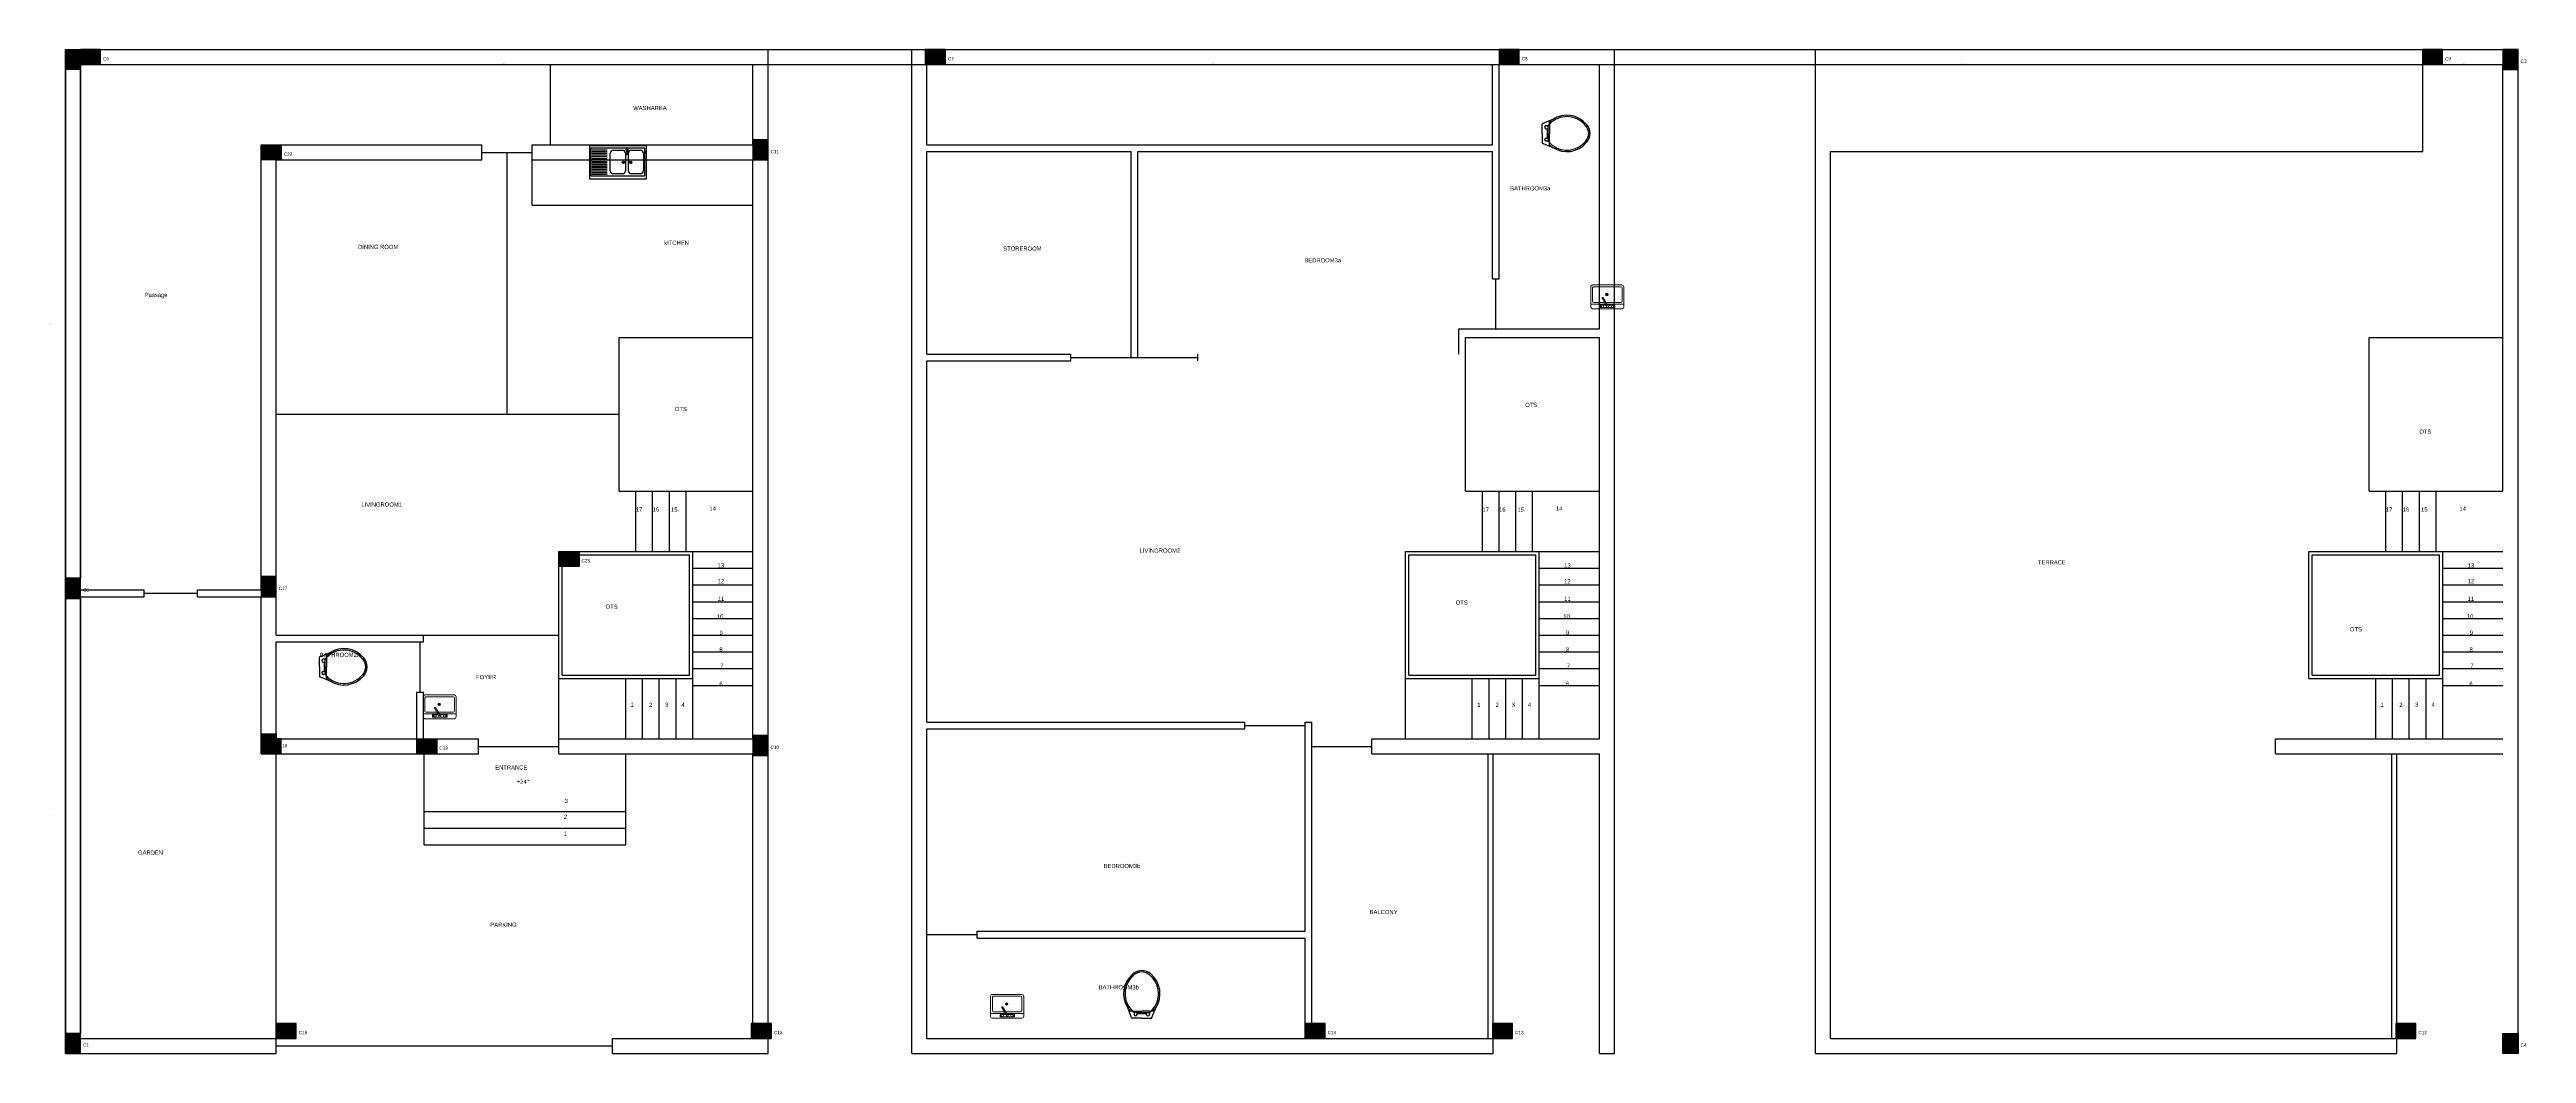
# Model space of a CAD drawing. Header units: inches. Extents: x -10 to 1471, y 0 to 600.
import ezdxf

# ---------------------------------------------------------------- set-up
doc = ezdxf.new("R2010")
doc.units = ezdxf.units.IN
doc.header["$MEASUREMENT"] = 0
for name, color, linetype in [('Balcony', 7, 'Continuous'), ('BathRoom2a', 7, 'Continuous'), ('BathRoom3a', 7, 'Continuous'), ('BathRoom3b', 7, 'Continuous'), ('BedRoom3a', 7, 'Continuous'), ('BedRoom3b', 7, 'Continuous'), ('Boundary', 7, 'Continuous'), ('DinningRoom', 7, 'Continuous'), ('Door2.6fPanel', 7, 'Continuous'), ('Door3fPanel', 7, 'Continuous'), ('Door4fPanel', 7, 'Continuous'), ('Entrance', 7, 'Continuous'), ('Entrance_Staircase', 7, 'Continuous'), ('Foyer', 7, 'Continuous'), ('Garden', 7, 'Continuous'), ('Kitchen', 7, 'Continuous'), ('LivingRoom1', 7, 'Continuous'), ('LivingRoom2', 7, 'Continuous'), ('Main_gate', 7, 'Continuous'), ('OTS1', 7, 'Continuous'), ('OTS2', 7, 'Continuous'), ('Parking', 7, 'Continuous'), ('Passage', 7, 'Continuous'), ('Sink', 7, 'Continuous'), ('Staircase', 7, 'Continuous'), ('Staircase_innerwall', 7, 'Continuous'), ('Staircase_outertwall', 7, 'Continuous'), ('StoreRoom', 7, 'Continuous'), ('Terrace', 7, 'Continuous'), ('WashArea', 7, 'Continuous'), ('WashBasin', 7, 'Continuous'), ('WC', 7, 'Continuous')]:
    doc.layers.add(name, color=color, linetype=linetype)
doc.styles.get("Standard").update_dxf_attribs({"font": 'arial.ttf'})

# ---------------------------------------------------------------- blocks, each defined once
blk = doc.blocks.new('Sink')
at = {"color": 0}
for p, q in [((0, 20.2), (33.8, 20.2)), ((0, 20.2), (0, 0)), ((0.7, 18.6), (0.7, 2)), ((33.1, 18.6), (0.7, 18.6)), ((10.6, 17.3), (1.6, 17.3)), ((10.6, 16.3), (1.6, 16.3)), ((10.6, 15.3), (1.6, 15.3)), ((12.4, 5), (12.4, 15.5)), ((14.2, 17.3), (19.6, 17.3)), ((21.4, 15.5), (21.4, 5)), ((22.1, 18.1), (22.1, 17.3)), ((22.7, 18.1), (22.1, 18.1)), ((22.1, 17.3), (22.3, 14.8)), ((22.3, 14.8), (22.3, 14.7)), ((22.7, 17.3), (22.5, 14.8)), ((22.5, 14.8), (22.5, 14.7)), ((22.7, 18.1), (22.7, 17.3)), ((23.2, 5.1), (23.2, 15.5)), ((25, 17.3), (30.4, 17.3)), ((32.2, 15.5), (32.2, 5.1)), ((33.1, 2), (33.1, 18.6)), ((33.8, 20.2), (33.8, 0)), ((33.8, 15.1), (33.8, 16.7)), ((33.8, 0), (0, 0)), ((0.7, 2), (33.1, 2)), ((10.6, 14.3), (1.6, 14.3)), ((10.6, 13.3), (1.6, 13.3)), ((1.6, 12.4), (10.6, 12.4)), ((1.6, 11.5), (10.6, 11.5)), ((1.6, 10.6), (10.6, 10.6)), ((1.6, 9.7), (10.6, 9.7)), ((1.6, 8.8), (10.6, 8.8)), ((1.6, 7.9), (10.6, 7.9)), ((1.6, 7), (10.6, 7)), ((1.6, 6.1), (10.6, 6.1)), ((1.6, 5.1), (10.6, 5.1)), ((1.6, 5.1), (10.6, 5.1)), ((1.6, 4.1), (10.6, 4.1)), ((1.6, 3.1), (10.6, 3.1)), ((19.6, 3.2), (14.2, 3.2)), ((19.7, 10.4), (20.2, 10.2)), ((19.7, 10.3), (20.1, 10.1)), ((19.9, 9.7), (20.1, 10.1)), ((20, 9.6), (20.2, 10.1)), ((20.2, 10.2), (20.4, 10.7)), ((20.2, 10.1), (20.6, 9.9)), ((20.3, 10.2), (20.5, 10.6)), ((20.3, 10.2), (20.7, 10)), ((22.3, 14.7), (22.4, 14.6)), ((22.5, 14.6), (22.4, 14.6)), ((22.4, 14.6), (22.4, 14.6)), ((22.5, 14.7), (22.5, 14.6)), ((24.1, 10.3), (24.5, 10.1)), ((24.2, 10.4), (24.6, 10.2)), ((24.3, 9.7), (24.5, 10.1)), ((24.5, 9.6), (24.6, 10.1)), ((24.6, 10.2), (24.8, 10.7)), ((24.6, 10.1), (25.1, 9.9)), ((24.7, 10.2), (24.9, 10.6)), ((24.7, 10.2), (25.1, 10)), ((30.4, 3.3), (25, 3.3))]:
    blk.add_line(p, q, dxfattribs=at)
for points in [[(21.8, 17.4, 0.17747), (21.9, 17.4, 0.103681), (21.9, 17.5, 0.06385), (22, 17.6, 0.050025), (22, 17.7, 0.050025), (22, 17.8, 0.06385), (21.9, 17.9, 0.103681), (21.9, 18, 0.17747), (21.8, 18, 0.17747), (21.8, 18, 0.103681), (21.7, 17.9, 0.06385), (21.7, 17.8, 0.050025), (21.7, 17.7, 0.050025), (21.7, 17.6, 0.06385), (21.7, 17.5, 0.103681), (21.8, 17.4, 0.17747)], [(23, 17.4, -0.17747), (22.9, 17.4, -0.103681), (22.9, 17.5, -0.06385), (22.9, 17.6, -0.050025), (22.8, 17.7, -0.050025), (22.9, 17.8, -0.06385), (22.9, 17.9, -0.103681), (22.9, 18, -0.17747), (23, 18, -0.17747), (23, 18, -0.103681), (23.1, 17.9, -0.06385), (23.1, 17.8, -0.050025), (23.2, 17.7, -0.050025), (23.1, 17.6, -0.06385), (23.1, 17.5, -0.103681), (23.1, 17.4, -0.17747)]]:
    blk.add_lwpolyline(points, format="xyb", close=True, dxfattribs=at)
for points in [[(21.9, 18), (22.1, 17.9)], [(22.1, 17.5), (21.9, 17.4)], [(22.9, 18), (22.7, 17.9)], [(22.7, 17.5), (22.9, 17.4)]]:
    blk.add_lwpolyline(points, dxfattribs=at)
for centre, radius in [((20.2, 10.1), 0.648), ((20.2, 10.1), 0.53), ((24.6, 10.1), 0.648), ((24.6, 10.1), 0.53)]:
    blk.add_circle(centre, radius, dxfattribs=at)
for centre, start, end in [((14.2, 15.5), 90, 180), ((19.6, 15.5), 0, 90), ((25, 15.5), 90, 180), ((30.4, 15.5), 0, 90), ((14.2, 5), 180, 270), ((19.6, 5), 270, 0), ((25, 5.1), 180, 270), ((30.4, 5.1), 270, 0)]:
    blk.add_arc(centre, 1.8, start, end, dxfattribs=at)
blk = doc.blocks.new('WashBasin')
at = {"color": 0, "lineweight": 0}
for p, q in [((-8.8, 0), (8.8, 0)), ((-9.9, -13.2), (-9.9, -1.1)), ((-9.9, -2.9), (9.9, -2.9)), ((-8.8, -12.5), (-8.8, -4.6)), ((8.8, -14.3), (-8.8, -14.3)), ((-8.1, -3.9), (8.1, -3.9)), ((8.1, -13.2), (-8.1, -13.2)), ((-4.4, -2.3), (-4.4, -0.9)), ((-4.4, -0.9), (4.2, -0.9)), ((-0.1, -2.3), (-4.4, -2.3)), ((-4, -1.4), (-4, -1.8)), ((-3.6, -1.4), (-4, -1.4)), ((-4, -1.8), (-3.6, -1.8)), ((-0.2, -2.1), (2.5, -6.7)), ((3.1, -6.4), (0.4, -1.8)), ((4.2, -2.3), (0.7, -2.3)), ((3.4, -1.4), (3.8, -1.4)), ((3.8, -1.8), (3.4, -1.8)), ((3.8, -1.4), (3.8, -1.8)), ((4.2, -0.9), (4.2, -2.3)), ((8.8, -4.6), (8.8, -12.5)), ((9.9, -1.1), (9.9, -13.2))]:
    blk.add_line(p, q, dxfattribs=at)
for centre, radius in [((-3, -1.6), 0.714), ((-0.1, -1.6), 0.535), ((0.3, -8.6), 0.714), ((0.3, -8.6), 0.357), ((2.8, -1.6), 0.714)]:
    blk.add_circle(centre, radius, dxfattribs=at)
for centre, radius, start, end in [((-8.8, -1.1), 1.07, 90, 180), ((8.8, -1.1), 1.07, 0, 90), ((-8.8, -13.2), 1.07, 180, 270), ((-8.1, -4.6), 0.714, 90, 180), ((-8.1, -12.5), 0.714, 180, 270), ((2.8, -6.5), 0.357, 210, 30), ((8.1, -4.6), 0.714, 0, 90), ((8.1, -12.5), 0.714, 270, 0), ((8.8, -13.2), 1.07, 270, 0)]:
    blk.add_arc(centre, radius, start, end, dxfattribs=at)
blk = doc.blocks.new('Toilet sheet')
at = {"layer": 'WC'}
for p, q in [((0, 0), (-5.5, 0)), ((0, 0), (5.5, 0)), ((-6.1, -0.5), (-8.4, -6.3)), ((-6.8, -4.3), (-5.6, -4.3)), ((-5.6, -4.3), (0, -4.3)), ((-4.6, -3.5), (-4.6, -2.3)), ((0, -3.5), (-4.6, -3.5)), ((-2.8, -2.3), (-2.8, -2.9)), ((2.8, -2.9), (-2.8, -2.9)), ((-2.8, -2.9), (-2.8, -3.5)), ((0, -3.5), (4.6, -3.5)), ((5.6, -4.3), (0, -4.3)), ((2.8, -2.3), (2.8, -2.9)), ((2.8, -2.9), (2.8, -3.5)), ((4.6, -3.5), (4.6, -2.3)), ((5.6, -4.3), (6.8, -4.3)), ((6.1, -0.5), (8.4, -6.3))]:
    blk.add_line(p, q, dxfattribs=at)
for centre, radius, start, end in [((-5.5, -0.7), 0.716, 90, 158.9586), ((5.5, -0.7), 0.716, 21.0414, 90), ((4.4, -14.7), 15.3, 146.4185, 230.4294), ((4.4, -14.7), 14.4, 137.0418, 230.4294), ((4.4, -14.7), 15.3, 137.0418, 146.4185), ((4.4, -14.7), 14.4, 133.7957, 137.0418), ((4.4, -14.7), 14.4, 128.5915, 133.7957), ((-3.7, -2.3), 0.911, 0, 180), ((3.7, -2.3), 0.911, 0, 180), ((-4.4, -14.7), 14.4, 46.2043, 51.4085), ((-4.4, -14.7), 14.4, 309.5706, 46.2043), ((-4.4, -14.7), 15.3, 309.5706, 33.5815), ((-4.4, -14.7), 15.3, 33.5815, 42.9582), ((0.4, -19.6), 9.02, 230.4294, 267.624), ((0.4, -19.6), 8.16, 230.4294, 267.3753), ((-0.4, -19.6), 8.16, 272.6247, 309.5706), ((-0.4, -19.6), 9.02, 272.376, 309.5706)]:
    blk.add_arc(centre, radius, start, end, dxfattribs=at)

msp = doc.modelspace()

# ---------------------------------------------------------------- hatches: boundary and pattern name
for points in [[(0, 600), (9, 600), (9, 588), (0, 588), (0, 600)], [(9, 591), (21, 591), (21, 600), (9, 600), (9, 591)], [(514, 591), (526, 591), (526, 600), (514, 600), (514, 591)], [(857, 591), (869, 591), (869, 600), (857, 600), (857, 591)], [(1409, 591), (1421, 591), (1421, 600), (1409, 600), (1409, 591)], [(1466.1, 600), (1457.1, 600), (1457.1, 588), (1466.1, 588), (1466.1, 600)], [(117, 543), (129, 543), (129, 534), (117, 534), (117, 543)], [(411, 534), (420, 534), (420, 546), (411, 546), (411, 534)], [(295, 300), (307, 300), (307, 291), (295, 291), (295, 300)], [(9, 272), (9, 284), (0, 284), (0, 272), (9, 272)], [(117, 273), (126, 273), (126, 285), (117, 285), (117, 273)], [(126, 179), (117, 179), (117, 191), (126, 191), (126, 179)], [(117, 179), (129, 179), (129, 188), (117, 188), (117, 179)], [(117, 179), (129, 179), (129, 188), (117, 188), (117, 179)], [(210, 188), (222, 188), (222, 179), (210, 179), (210, 188)], [(411, 178), (420, 178), (420, 190), (411, 190), (411, 178)], [(126, 9), (138, 9), (138, 18), (126, 18), (126, 9)], [(410, 9), (422, 9), (422, 18), (410, 18), (410, 9)], [(741, 9), (753, 9), (753, 18), (741, 18), (741, 9)], [(853, 9), (865, 9), (865, 18), (853, 18), (853, 9)], [(1393, 9), (1405, 9), (1405, 18), (1393, 18), (1393, 9)], [(0, 0), (9, 0), (9, 12), (0, 12), (0, 0)], [(1466.1, 0), (1457.1, 0), (1457.1, 12), (1466.1, 12), (1466.1, 0)]]:
    msp.add_hatch(color=1).paths.add_polyline_path(points)

# ---------------------------------------------------------------- linework, layer by layer
at = {"color": 3}
for p, q in [((0, 600), (9, 600)), ((9, 600), (514, 600)), ((514, 600), (857, 600)), ((857, 600), (1409, 600)), ((1409, 600), (1457.1, 600)), ((0, 591), (9, 591)), ((0, 588), (0, 284)), ((9, 591), (514, 591)), ((9, 588), (9, 284)), ((514, 591), (857, 591)), ((857, 591), (1409, 591)), ((1409, 591), (1457.1, 591)), ((0, 272), (0, 12)), ((9, 272), (9, 12))]:
    msp.add_line(p, q, dxfattribs=at)
at = {"color": 1}
for points in [[(0, 600), (9, 600), (9, 588), (0, 588), (0, 600)], [(1466.1, 600), (1457.1, 600), (1457.1, 588), (1466.1, 588), (1466.1, 600)], [(0, 0), (9, 0), (9, 12), (0, 12), (0, 0)], [(1466.1, 0), (1457.1, 0), (1457.1, 12), (1466.1, 12), (1466.1, 0)]]:
    msp.add_lwpolyline(points, close=True, dxfattribs=at)
for points in [[(9, 591), (21, 591), (21, 600), (9, 600), (9, 591)], [(514, 591), (526, 591), (526, 600), (514, 600), (514, 591)], [(857, 591), (869, 591), (869, 600), (857, 600), (857, 591)], [(1409, 591), (1421, 591), (1421, 600), (1409, 600), (1409, 591)], [(117, 543), (129, 543), (129, 534), (117, 534), (117, 543)], [(411, 534), (420, 534), (420, 546), (411, 546), (411, 534)], [(295, 300), (307, 300), (307, 291), (295, 291), (295, 300)], [(9, 272), (9, 284), (0, 284), (0, 272), (9, 272)], [(117, 273), (126, 273), (126, 285), (117, 285), (117, 273)], [(126, 179), (117, 179), (117, 191), (126, 191), (126, 179)], [(117, 179), (129, 179), (129, 188), (117, 188), (117, 179)], [(117, 179), (129, 179), (129, 188), (117, 188), (117, 179)], [(210, 188), (222, 188), (222, 179), (210, 179), (210, 188)], [(411, 178), (420, 178), (420, 190), (411, 190), (411, 178)], [(126, 9), (138, 9), (138, 18), (126, 18), (126, 9)], [(410, 9), (422, 9), (422, 18), (410, 18), (410, 9)], [(741, 9), (753, 9), (753, 18), (741, 18), (741, 9)], [(853, 9), (865, 9), (865, 18), (853, 18), (853, 9)], [(1393, 9), (1405, 9), (1405, 18), (1393, 18), (1393, 9)]]:
    msp.add_lwpolyline(points, close=True)
at = {"layer": 'Balcony', "true_color": 0x808080}
for p, q in [((745, 9), (745, 198)), ((781, 179), (781, 188)), ((781, 179), (917, 179)), ((850.5, 9), (850.5, 179)), ((853.5, 0), (853.5, 179)), ((745, 9), (853.5, 9))]:
    msp.add_line(p, q, dxfattribs=at)
at = {"layer": 'BathRoom2a', "true_color": 0x808080}
for p, q in [((126, 188), (126, 246)), ((126, 246), (214, 246)), ((210, 188), (210, 216)), ((210, 216), (214, 216)), ((126, 188), (210, 188))]:
    msp.add_line(p, q, dxfattribs=at)
at = {"layer": 'BathRoom3a', "true_color": 0x808080}
for p, q in [((857, 463), (857, 591)), ((857, 591), (917, 591)), ((917, 433), (917, 591)), ((833, 433), (917, 433))]:
    msp.add_line(p, q, dxfattribs=at)
at = {"layer": 'BathRoom3b', "true_color": 0x808080}
for p, q in [((545, 69), (545, 73)), ((545, 69), (741, 69)), ((741, 9), (741, 69)), ((515, 9), (741, 9))]:
    msp.add_line(p, q, dxfattribs=at)
at = {"layer": 'BedRoom3a', "true_color": 0x808080}
for p, q in [((641, 539), (853, 539)), ((641, 415.9), (641, 539)), ((853, 463), (853, 539)), ((853, 463), (857, 463)), ((833, 418), (833, 433)), ((677, 414), (677, 418))]:
    msp.add_line(p, q, dxfattribs=at)
at = {"layer": 'BedRoom3b', "true_color": 0x808080}
for p, q in [((515, 9), (515, 194)), ((515, 194), (705, 194)), ((705, 194), (705, 198)), ((741, 73), (741, 198)), ((545, 73), (741, 73))]:
    msp.add_line(p, q, dxfattribs=at)
at = {"layer": 'Boundary', "true_color": 0x808080}
for p, q in [((0, 0), (0, 600)), ((0, 600), (420, 600)), ((420, 0), (420, 600)), ((506, 0), (506, 600)), ((506, 600), (926, 600)), ((926, 0), (926, 600)), ((1046.1, 0), (1046.1, 600)), ((1046.1, 600), (1466.1, 600)), ((1466.1, 0), (1466.1, 600)), ((515, 543), (515, 591)), ((515, 591), (853, 591)), ((853, 543), (853, 591)), ((515, 543), (853, 543)), ((917, 0), (917, 179)), ((0, 0), (126, 0)), ((327, 0), (327, 9)), ((327, 0), (420, 0)), ((506, 0), (853.5, 0)), ((917, 0), (926, 0)), ((1046.1, 0), (1393.6, 0))]:
    msp.add_line(p, q, dxfattribs=at)
at = {"layer": 'DinningRoom', "true_color": 0x808080}
for p, q in [((126, 534), (249, 534)), ((249, 534), (249, 543)), ((264, 382), (264, 538.5)), ((126, 382), (331, 382))]:
    msp.add_line(p, q, dxfattribs=at)
at = {"layer": 'Door2.6fPanel', "true_color": 0x808080}
for p, q in [((249, 538.5), (279, 538.5)), ((855, 433), (855, 463)), ((212, 216), (212, 246)), ((515, 71), (545, 71))]:
    msp.add_line(p, q, dxfattribs=at)
at = {"layer": 'Door3fPanel', "true_color": 0x808080}
for p, q in [((601, 416), (637, 416)), ((641, 415.9), (677, 416)), ((705, 196), (741, 196)), ((745, 183.5), (781, 183.5))]:
    msp.add_line(p, q, dxfattribs=at)
at = {"layer": 'Door4fPanel', "true_color": 0x808080}
msp.add_line((247, 183.5), (295, 183.5), dxfattribs=at)
at = {"layer": 'Entrance', "true_color": 0x808080}
msp.add_line((247, 179), (247, 188), dxfattribs=at)
at = {"layer": 'Entrance_Staircase', "true_color": 0x808080}
for p, q in [((214.4, 124.6), (214.4, 179)), ((335, 124.6), (335, 179)), ((214.4, 144.6), (335, 144.6)), ((214.4, 134.6), (335, 134.6)), ((214.4, 124.6), (335, 124.6))]:
    msp.add_line(p, q, dxfattribs=at)
at = {"layer": 'Foyer', "true_color": 0x808080}
for p, q in [((295, 300), (341, 300)), ((295, 179), (295, 300)), ((214, 188), (214, 216)), ((214, 188), (247, 188))]:
    msp.add_line(p, q, dxfattribs=at)
at = {"layer": 'Garden', "true_color": 0x808080}
for p, q in [((9, 273), (47, 273)), ((9, 9), (9, 273)), ((79, 273), (117, 273)), ((117, 179), (117, 273)), ((126, 0), (126, 179)), ((9, 9), (126, 9))]:
    msp.add_line(p, q, dxfattribs=at)
at = {"layer": 'Kitchen', "true_color": 0x808080}
for p, q in [((279, 507), (279, 543)), ((279, 534), (411, 534)), ((411, 336), (411, 534)), ((279, 507), (411, 507))]:
    msp.add_line(p, q, dxfattribs=at)
at = {"layer": 'LivingRoom1', "true_color": 0x808080}
for p, q in [((126, 250), (126, 534)), ((126, 250), (295, 250)), ((214, 246), (214, 250))]:
    msp.add_line(p, q, dxfattribs=at)
at = {"layer": 'LivingRoom2', "true_color": 0x808080}
for p, q in [((637, 415.9), (641, 415.9)), ((515, 198), (515, 414)), ((515, 414), (601, 414)), ((801, 188), (801, 300)), ((801, 300), (847, 300)), ((515, 198), (705, 198)), ((741, 198), (745, 198))]:
    msp.add_line(p, q, dxfattribs=at)
at = {"layer": 'Main_gate', "true_color": 0x808080}
msp.add_line((126, 4.5), (327, 4.5), dxfattribs=at)
at = {"layer": 'OTS1', "true_color": 0x808080}
for p, q in [((331, 428), (411, 428)), ((331, 336), (331, 428)), ((837, 428), (917, 428)), ((837, 336), (837, 428)), ((1377.1, 428), (1457.1, 428)), ((1377.1, 336), (1377.1, 428))]:
    msp.add_line(p, q, dxfattribs=at)
at = {"layer": 'OTS2', "true_color": 0x808080}
for p, q in [((297, 226), (297, 298)), ((297, 298), (373, 298)), ((373, 226), (373, 298)), ((803, 226), (803, 298)), ((803, 298), (879, 298)), ((879, 226), (879, 298)), ((1343.1, 226), (1343.1, 298)), ((1343.1, 298), (1419.1, 298)), ((1419.1, 226), (1419.1, 298)), ((297, 226), (373, 226)), ((803, 226), (879, 226)), ((1343.1, 226), (1419.1, 226))]:
    msp.add_line(p, q, dxfattribs=at)
at = {"layer": 'Parking', "true_color": 0x808080}
for p, q in [((117, 179), (247, 179)), ((295, 179), (411, 179)), ((411, 9), (411, 179)), ((327, 9), (411, 9))]:
    msp.add_line(p, q, dxfattribs=at)
at = {"layer": 'Passage', "true_color": 0x808080}
for p, q in [((9, 277), (9, 591)), ((9, 591), (411, 591)), ((117, 277), (117, 543)), ((117, 543), (249, 543)), ((9, 277), (47, 277)), ((47, 273), (47, 277)), ((79, 277), (117, 277)), ((79, 273), (79, 277))]:
    msp.add_line(p, q, dxfattribs=at)
at = {"layer": 'Staircase', "true_color": 0x808080}
for p, q in [((341, 300), (341, 336)), ((351, 300), (351, 336)), ((361, 300), (361, 336)), ((371, 300), (371, 336)), ((847, 300), (847, 336)), ((857, 300), (857, 336)), ((867, 300), (867, 336)), ((877, 300), (877, 336)), ((1387.1, 300), (1387.1, 336)), ((1397.1, 300), (1397.1, 336)), ((1407.1, 300), (1407.1, 336)), ((1417.1, 300), (1417.1, 336)), ((341, 300), (411, 300)), ((847, 300), (917, 300)), ((1421.1, 300), (1457.1, 300)), ((375, 290), (411, 290)), ((881, 290), (917, 290)), ((1421.1, 290), (1457.1, 290)), ((375, 280), (411, 280)), ((375, 270), (411, 270)), ((881, 280), (917, 280)), ((881, 270), (917, 270)), ((1421.1, 280), (1457.1, 280)), ((1421.1, 270), (1457.1, 270)), ((375, 260), (411, 260)), ((881, 260), (917, 260)), ((1421.1, 260), (1457.1, 260)), ((375, 250), (411, 250)), ((375, 240), (411, 240)), ((881, 250), (917, 250)), ((881, 240), (917, 240)), ((1421.1, 250), (1457.1, 250)), ((1421.1, 240), (1457.1, 240)), ((335, 188), (335, 224)), ((345, 188), (345, 224)), ((355, 188), (355, 224)), ((365, 188), (365, 224)), ((375, 230), (411, 230)), ((841, 188), (841, 224)), ((851, 188), (851, 224)), ((861, 188), (861, 224)), ((871, 188), (871, 224)), ((881, 230), (917, 230)), ((1381.1, 188), (1381.1, 224)), ((1391.1, 188), (1391.1, 224)), ((1401.1, 188), (1401.1, 224)), ((1411.1, 188), (1411.1, 224)), ((1421.1, 230), (1457.1, 230)), ((375, 220), (411, 220)), ((881, 220), (917, 220)), ((1421.1, 220), (1457.1, 220))]:
    msp.add_line(p, q, dxfattribs=at)
at = {"layer": 'Staircase_innerwall', "true_color": 0x808080}
for p, q in [((375, 188), (375, 300)), ((881, 188), (881, 300)), ((1421.1, 188), (1421.1, 300)), ((47, 275), (79, 275)), ((295, 224), (375, 224)), ((801, 224), (881, 224)), ((1341.1, 224), (1421.1, 224))]:
    msp.add_line(p, q, dxfattribs=at)
at = {"layer": 'Staircase_outertwall', "true_color": 0x808080}
for p, q in [((917, 188), (917, 428)), ((331, 336), (411, 336)), ((411, 188), (411, 336)), ((837, 336), (917, 336)), ((1377.1, 336), (1457.1, 336)), ((295, 188), (411, 188)), ((781, 188), (917, 188)), ((1321.1, 188), (1457.1, 188))]:
    msp.add_line(p, q, dxfattribs=at)
at = {"layer": 'StoreRoom', "true_color": 0x808080}
for p, q in [((515, 539), (637, 539)), ((515, 418), (515, 539)), ((637, 415.9), (637, 539)), ((515, 418), (601, 418)), ((601, 414), (601, 418))]:
    msp.add_line(p, q, dxfattribs=at)
at = {"layer": 'Terrace', "true_color": 0x808080}
for p, q in [((1409.1, 539), (1409.1, 591)), ((1409.1, 591), (1457.1, 591)), ((1457.1, 336), (1457.1, 591)), ((1055.1, 9), (1055.1, 539)), ((1055.1, 539), (1409.1, 539)), ((1341.1, 224), (1341.1, 300)), ((1341.1, 300), (1421.1, 300)), ((1321.1, 179), (1321.1, 188)), ((1321.1, 179), (1457.1, 179)), ((1390.6, 9), (1390.6, 179)), ((1393.6, 0), (1393.6, 179)), ((1055.1, 9), (1393.6, 9))]:
    msp.add_line(p, q, dxfattribs=at)
at = {"layer": 'WashArea', "true_color": 0x808080}
for p, q in [((289.9, 543), (289.9, 591)), ((411, 543), (411, 591)), ((279, 543), (411, 543))]:
    msp.add_line(p, q, dxfattribs=at)

# ---------------------------------------------------------------- block references
at = {"layer": 'Sink'}
msp.add_blockref('Sink', (313.3, 522.5), dxfattribs=at)
at = {"layer": 'WashBasin', "rotation": 180}
for p in [(921.7, 445), (223.7, 200), (562.9, 21)]:
    msp.add_blockref('WashBasin', p, dxfattribs=at)
at = {"layer": 'WC'}
for p, rotation in [((882.8, 549.9), 90), ((151.8, 231.1), 90), ((643.4, 21), 180)]:
    msp.add_blockref('Toilet sheet', p, dxfattribs=dict(at, rotation=rotation))

# ---------------------------------------------------------------- texts
at = {"color": 2}
for s, p in [('B3', (4.5, 591)), ('B4', (261.5, 591)), ('B5', (685.5, 591)), ('B6', (1133, 591)), ('B7', (1433.1, 591))]:
    msp.add_text(s, height=0.5, dxfattribs=at).set_placement(p)
for s, p in [('B2', (-9, 436)), ('B1', (-9, 142))]:
    msp.add_text(s, height=0.5, rotation=90, dxfattribs=at).set_placement(p)
at = {"color": 3, "char_height": 2, "attachment_point": 1}
for s, insert in [('C2', (10.5, 594)), ('C6', (22.5, 595.5)), ('C7', (527.5, 595.5)), ('C8', (870.5, 595.5)), ('C9', (1422.5, 595.5)), ('C3', (1467.6, 594)), ('C22', (130.5, 538.5)), ('C11', (421.5, 540)), ('C23', (308.5, 295.5)), ('C5', (10.5, 278)), ('C17', (127.5, 279)), ('C18', (127.5, 185)), ('C19', (223.5, 183.5)), ('C10', (421.5, 184)), ('C1', (10.5, 6)), ('C16', (139.5, 13.5)), ('C15', (423.5, 13.5)), ('C14', (754.5, 13.5)), ('C13', (866.5, 13.5)), ('C12', (1406.5, 13.5)), ('C4', (1467.6, 6))]:
    msp.add_mtext(s, dxfattribs=dict(at, insert=insert))
at = {"layer": 'Balcony', "insert": (779.6, 85.8), "char_height": 2.5, "attachment_point": 1}
msp.add_mtext('BALCONY', dxfattribs=at)
at = {"layer": 'BathRoom2a', "insert": (152.1, 239.5), "char_height": 2.5, "attachment_point": 1}
msp.add_mtext('BATHROOM2a', dxfattribs=at)
at = {"layer": 'BathRoom3a', "insert": (863.6, 518.3), "char_height": 2.5, "attachment_point": 1}
msp.add_mtext('BATHROOM3a', dxfattribs=at)
at = {"layer": 'BathRoom3b', "insert": (617.6, 40.8), "char_height": 2.5, "attachment_point": 1}
msp.add_mtext('BATHROOM3b', dxfattribs=at)
at = {"layer": 'BedRoom3a', "insert": (740.6, 475.3), "char_height": 2.5, "attachment_point": 1}
msp.add_mtext('BEDROOM3a', dxfattribs=at)
at = {"layer": 'BedRoom3b', "insert": (620.6, 113.3), "char_height": 2.5, "attachment_point": 1}
msp.add_mtext('BEDROOM3b', dxfattribs=at)
at = {"layer": 'DinningRoom', "insert": (174.9, 483.3), "char_height": 2.5, "attachment_point": 1}
msp.add_mtext('DINING ROOM', dxfattribs=at)
at = {"layer": 'Entrance', "char_height": 2.5, "attachment_point": 1}
for s, insert in [('ENTRANCE', (256.9, 172.2)), ("+24''", (269.8, 163.7))]:
    msp.add_mtext(s, dxfattribs=dict(at, insert=insert))
at = {"layer": 'Foyer', "insert": (245.5, 226.2), "char_height": 2.5, "attachment_point": 1}
msp.add_mtext('FOYER', dxfattribs=at)
at = {"layer": 'Garden', "insert": (43.4, 121.3), "char_height": 2.5, "attachment_point": 1}
msp.add_mtext('GARDEN', dxfattribs=at)
at = {"layer": 'Kitchen', "insert": (357.9, 485.8), "char_height": 2.5, "attachment_point": 1}
msp.add_mtext('kITCHEN', dxfattribs=at)
at = {"layer": 'LivingRoom1', "char_height": 2.5, "attachment_point": 1}
for s, insert in [('LIVINGROOM1', (176.9, 329.3)), ('LIVINGROOM2', (642.1, 301.8))]:
    msp.add_mtext(s, dxfattribs=dict(at, insert=insert))
at = {"layer": 'OTS1', "char_height": 2.5, "attachment_point": 1}
for insert in [(364.3, 386.4), (872.6, 388.9), (1407.1, 372.9)]:
    msp.add_mtext('OTS', dxfattribs=dict(at, insert=insert))
at = {"layer": 'OTS2', "char_height": 2.5, "attachment_point": 1}
for insert in [(322.9, 268.3), (831.1, 270.8), (1365.6, 254.8)]:
    msp.add_mtext('OTS', dxfattribs=dict(at, insert=insert))
at = {"layer": 'Parking', "insert": (254, 78.2), "char_height": 2.5, "attachment_point": 1}
msp.add_mtext('PARKING', dxfattribs=at)
at = {"layer": 'Passage', "insert": (47.4, 454.6), "char_height": 2.5, "attachment_point": 1}
msp.add_mtext('Passage', dxfattribs=at)
at = {"layer": 'Staircase', "char_height": 2.5, "attachment_point": 1}
for s, insert in [('17', (341, 326.3)), ('16', (351, 326.3)), ('15', (362, 326.3)), ('14', (385, 326.9)), ('17', (847, 326.3)), ('16', (857, 326.3)), ('15', (868, 326.3)), ('14', (891, 326.9)), ('17', (1387.1, 326.3)), ('16', (1397.1, 326.3)), ('15', (1408.1, 326.3)), ('14', (1431.1, 326.9)), ('13', (389.9, 293)), ('12', (389.9, 283.5)), ('13', (895.9, 293)), ('12', (895.9, 283.5)), ('13', (1436, 293)), ('12', (1436, 283.5)), ('11', (389.9, 273)), ('11', (895.9, 273)), ('11', (1436, 273)), ('10', (389.4, 262.5)), ('9', (391, 252.7)), ('10', (895.4, 262.5)), ('9', (897, 252.7)), ('10', (1435.5, 262.5)), ('9', (1437.2, 252.7)), ('8', (390.9, 242.7)), ('8', (896.9, 242.7)), ('8', (1437.1, 242.7)), ('6', (390.9, 222.2)), ('7', (391.4, 233)), ('6', (896.9, 222.2)), ('7', (897.4, 233)), ('6', (1437, 222.2)), ('7', (1437.6, 233)), ('1', (337.9, 209.6)), ('2', (348.9, 209.6)), ('3', (358.5, 209.7)), ('4', (368.2, 209.6)), ('1', (843.9, 209.6)), ('2', (854.9, 209.6)), ('3', (864.5, 209.7)), ('4', (874.2, 209.6)), ('1', (1384, 209.6)), ('2', (1395.1, 209.6)), ('3', (1404.6, 209.7)), ('4', (1414.4, 209.6)), ('3', (298.4, 152.2)), ('2', (297.9, 142.7)), ('1', (297.9, 132.7))]:
    msp.add_mtext(s, dxfattribs=dict(at, insert=insert))
at = {"layer": 'StoreRoom', "insert": (560.6, 482.3), "char_height": 2.5, "attachment_point": 1}
msp.add_mtext('STOREROOM', dxfattribs=at)
at = {"layer": 'Terrace', "insert": (1179.1, 294.8), "char_height": 2.5, "attachment_point": 1}
msp.add_mtext('TERRACE', dxfattribs=at)
at = {"layer": 'WashArea', "insert": (339.4, 566.3), "char_height": 2.5, "attachment_point": 1}
msp.add_mtext('WASHAREA', dxfattribs=at)

doc.saveas('drawing.dxf')
